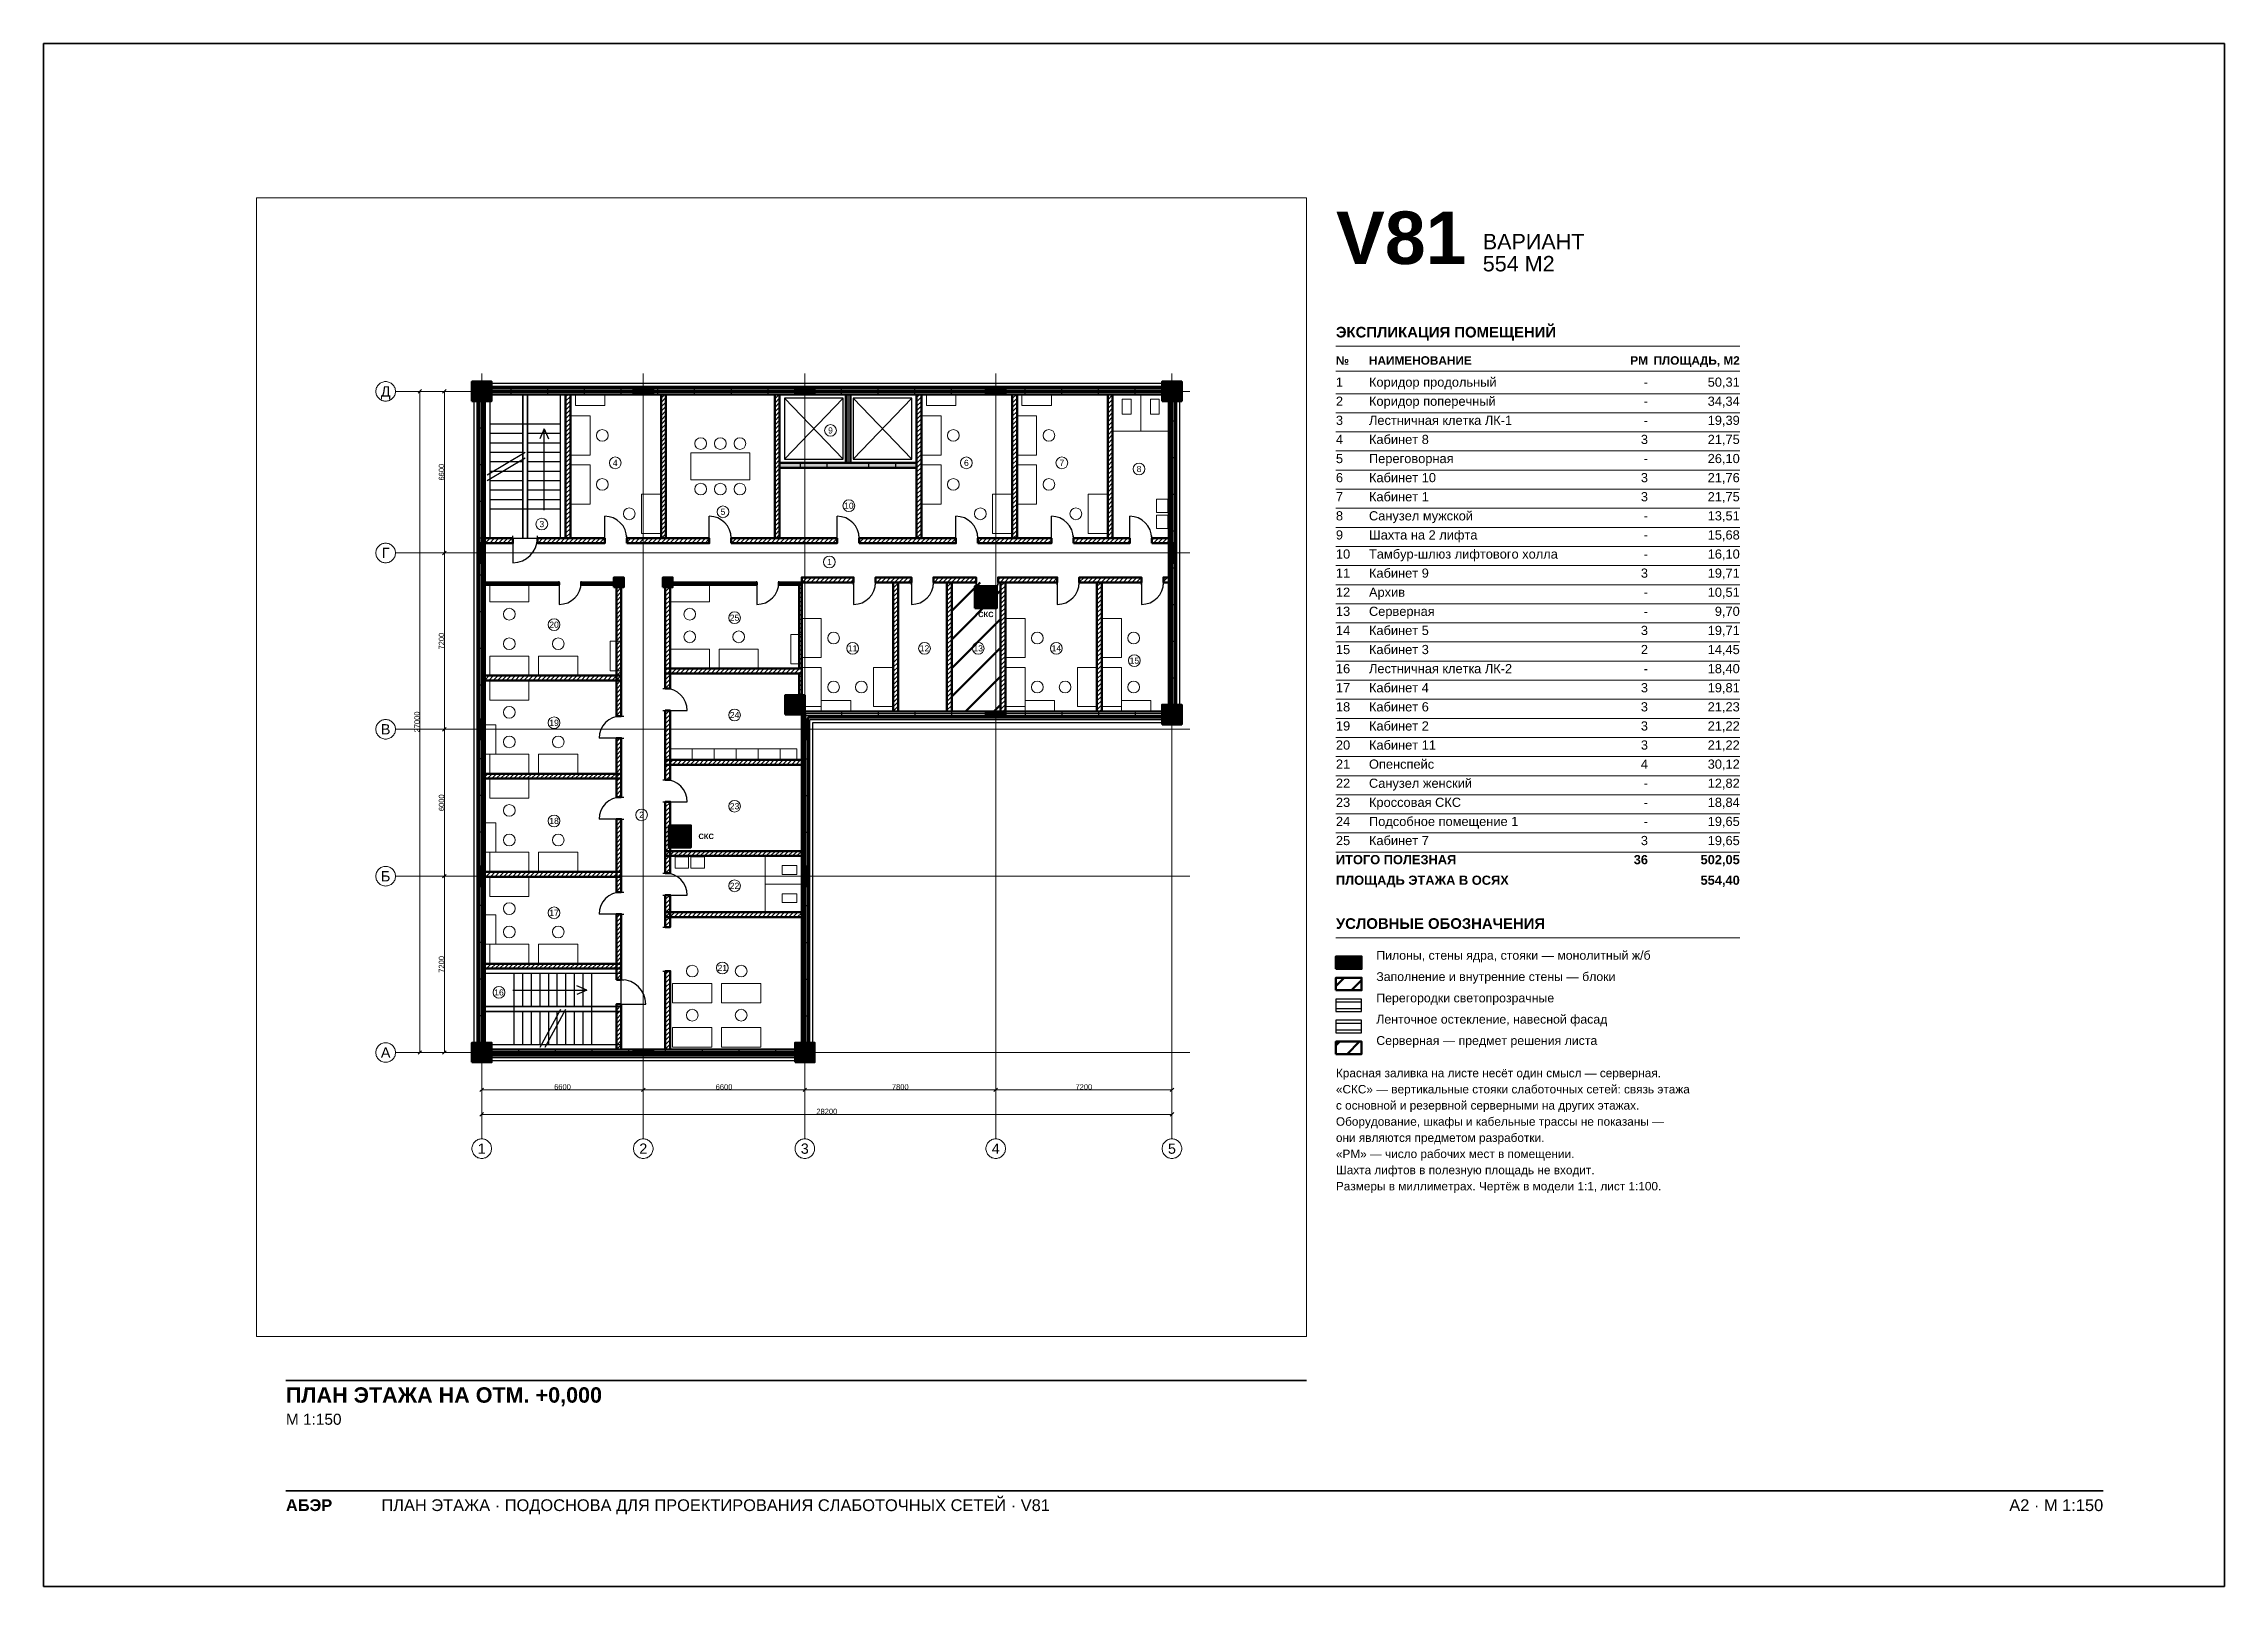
# Paper-space layout 'A2-1-100' of a CAD drawing. Header units: millimetres. Extents: x 0 to 594, y 0 to 420.
# The model-space entities are those that its viewports show. They can reach past a viewport. Long polylines and large blocks are cut down to what shows.
import ezdxf
from ezdxf.enums import TextEntityAlignment as Align

# ---------------------------------------------------------------- set-up
doc = ezdxf.new("R2010")
doc.units = ezdxf.units.MM
doc.linetypes.add('CENTER2', pattern=[2.541, 1.587, -0.318, 0.318, -0.318])
for name, color, linetype, lineweight in [('A-ANNO-LEGEND', 7, 'CONTINUOUS', 18), ('A-ANNO-NOTES', 8, 'CONTINUOUS', 13), ('A-ANNO-ROOM', 7, 'CONTINUOUS', 18), ('A-ANNO-TABLE', 7, 'CONTINUOUS', 18), ('A-DIMS', 8, 'CONTINUOUS', 13), ('A-DOOR', 3, 'CONTINUOUS', 25), ('A-ELEV', 7, 'CONTINUOUS', 25), ('A-FACADE-PANEL', 8, 'CONTINUOUS', 25), ('A-FURN', 8, 'CONTINUOUS', 18), ('A-GLAZ-RIBBON', 5, 'CONTINUOUS', 25), ('A-GRID', 8, 'CENTER2', 13), ('A-HATCH', 9, 'CONTINUOUS', 9), ('A-OUTLINE', 7, 'CONTINUOUS', 50), ('A-SANI', 8, 'CONTINUOUS', 18), ('A-STAIR', 7, 'CONTINUOUS', 25), ('A-TITLE', 7, 'CONTINUOUS', 35), ('A-VIEWPORT', 8, 'CONTINUOUS', 9), ('A-WALL-BLOCK', 9, 'CONTINUOUS', 50), ('A-WALL-GLASS', 4, 'CONTINUOUS', 25), ('A-WALL-RC', 7, 'CONTINUOUS', 50), ('E-SCS-RISER', 1, 'CONTINUOUS', 50), ('E-SERVER-ROOM', 1, 'CONTINUOUS', 50)]:
    doc.layers.add(name, color=color, linetype=linetype, lineweight=lineweight)
doc.styles.add('Arial', font='arial.ttf')
doc.styles.add('Arial-Bold', font='arialbd.ttf')
doc.styles.get("Standard").update_dxf_attribs({"font": 'arial.ttf'})

psp = doc.layouts.new('A2-1-100')

# ---------------------------------------------------------------- texts
at = {"layer": 'A-ANNO-LEGEND'}
for s, height, style, p in [('УСЛОВНЫЕ ОБОЗНАЧЕНИЯ', 2.9, 'Arial-Bold', (352, 179)), ('Пилоны, стены ядра, стояки — монолитный ж/б', 2.4, 'Arial', (363, 170.6)), ('Заполнение и внутренние стены — блоки', 2.4, 'Arial', (363, 164.8)), ('Перегородки светопрозрачные', 2.4, 'Arial', (363, 159)), ('Ленточное остекление, навесной фасад', 2.4, 'Arial', (363, 153.2)), ('Серверная — предмет решения листа', 2.4, 'Arial', (363, 147.4))]:
    psp.add_text(s, height=height, dxfattribs=dict(at, style=style)).set_placement(p)
at = {"layer": 'A-ANNO-NOTES', "style": 'Arial'}
for s, p in [('«СКС» — вертикальные стояки слаботочных сетей: связь этажа', (352, 134.2)), ('Красная заливка на листе несёт один смысл — серверная.', (352, 138.6)), ('с основной и резервной серверными на других этажах.', (352, 129.8)), ('Оборудование, шкафы и кабельные трассы не показаны —', (352, 125.4)), ('они являются предметом разработки.', (352, 121)), ('«РМ» — число рабочих мест в помещении.', (352, 116.6)), ('Шахта лифтов в полезную площадь не входит.', (352, 112.2)), ('Размеры в миллиметрах. Чертёж в модели 1:1, лист 1:100.', (352, 107.8))]:
    psp.add_text(s, height=2.3, dxfattribs=at).set_placement(p)
at = {"layer": 'A-ANNO-TABLE'}
for s, height, style, p in [('ЭКСПЛИКАЦИЯ ПОМЕЩЕНИЙ', 2.9, 'Arial-Bold', (352, 340)), ('№', 2.3, 'Arial-Bold', (352, 332.6)), ('НАИМЕНОВАНИЕ', 2.3, 'Arial-Bold', (361, 332.6)), ('1', 2.5, 'Arial', (352, 326.6)), ('Коридор продольный', 2.5, 'Arial', (361, 326.6)), ('2', 2.5, 'Arial', (352, 321.4)), ('Коридор поперечный', 2.5, 'Arial', (361, 321.4)), ('3', 2.5, 'Arial', (352, 316.2)), ('Лестничная клетка ЛК-1', 2.5, 'Arial', (361, 316.2)), ('4', 2.5, 'Arial', (352, 311)), ('Кабинет 8', 2.5, 'Arial', (361, 311)), ('5', 2.5, 'Arial', (352, 305.8)), ('6', 2.5, 'Arial', (352, 300.6)), ('Переговорная', 2.5, 'Arial', (361, 305.8)), ('Кабинет 10', 2.5, 'Arial', (361, 300.6)), ('7', 2.5, 'Arial', (352, 295.4)), ('Кабинет 1', 2.5, 'Arial', (361, 295.4)), ('8', 2.5, 'Arial', (352, 290.2)), ('Санузел мужской', 2.5, 'Arial', (361, 290.2)), ('9', 2.5, 'Arial', (352, 285)), ('Шахта на 2 лифта', 2.5, 'Arial', (361, 285)), ('10', 2.5, 'Arial', (352, 279.8)), ('Тамбур-шлюз лифтового холла', 2.5, 'Arial', (361, 279.8)), ('11', 2.5, 'Arial', (352, 274.6)), ('Кабинет 9', 2.5, 'Arial', (361, 274.6)), ('12', 2.5, 'Arial', (352, 269.4)), ('Архив', 2.5, 'Arial', (361, 269.4)), ('13', 2.5, 'Arial', (352, 264.2)), ('14', 2.5, 'Arial', (352, 259)), ('Серверная', 2.5, 'Arial', (361, 264.2)), ('Кабинет 5', 2.5, 'Arial', (361, 259)), ('15', 2.5, 'Arial', (352, 253.8)), ('Кабинет 3', 2.5, 'Arial', (361, 253.8)), ('16', 2.5, 'Arial', (352, 248.6)), ('Лестничная клетка ЛК-2', 2.5, 'Arial', (361, 248.6)), ('17', 2.5, 'Arial', (352, 243.4)), ('Кабинет 4', 2.5, 'Arial', (361, 243.4)), ('18', 2.5, 'Arial', (352, 238.2)), ('Кабинет 6', 2.5, 'Arial', (361, 238.2)), ('19', 2.5, 'Arial', (352, 233)), ('Кабинет 2', 2.5, 'Arial', (361, 233)), ('20', 2.5, 'Arial', (352, 227.8)), ('Кабинет 11', 2.5, 'Arial', (361, 227.8)), ('21', 2.5, 'Arial', (352, 222.6)), ('22', 2.5, 'Arial', (352, 217.4)), ('Опенспейс', 2.5, 'Arial', (361, 222.6)), ('Санузел женский', 2.5, 'Arial', (361, 217.4)), ('23', 2.5, 'Arial', (352, 212.2)), ('Кроссовая СКС', 2.5, 'Arial', (361, 212.2)), ('24', 2.5, 'Arial', (352, 207)), ('Подсобное помещение 1', 2.5, 'Arial', (361, 207)), ('25', 2.5, 'Arial', (352, 201.8)), ('Кабинет 7', 2.5, 'Arial', (361, 201.8)), ('ИТОГО ПОЛЕЗНАЯ', 2.5, 'Arial-Bold', (352, 196.6)), ('ПЛОЩАДЬ ЭТАЖА В ОСЯХ', 2.5, 'Arial-Bold', (352, 191))]:
    psp.add_text(s, height=height, dxfattribs=dict(at, style=style)).set_placement(p)
for s, height, style, p in [('РМ', 2.3, 'Arial-Bold', (437, 332.6)), ('ПЛОЩАДЬ, М2', 2.3, 'Arial-Bold', (462, 332.6)), ('-', 2.5, 'Arial', (437, 326.6)), ('50,31', 2.5, 'Arial', (462, 326.6)), ('-', 2.5, 'Arial', (437, 321.4)), ('34,34', 2.5, 'Arial', (462, 321.4)), ('-', 2.5, 'Arial', (437, 316.2)), ('19,39', 2.5, 'Arial', (462, 316.2)), ('3', 2.5, 'Arial', (437, 311)), ('21,75', 2.5, 'Arial', (462, 311)), ('3', 2.5, 'Arial', (437, 300.6)), ('-', 2.5, 'Arial', (437, 305.8)), ('26,10', 2.5, 'Arial', (462, 305.8)), ('21,76', 2.5, 'Arial', (462, 300.6)), ('3', 2.5, 'Arial', (437, 295.4)), ('21,75', 2.5, 'Arial', (462, 295.4)), ('-', 2.5, 'Arial', (437, 290.2)), ('13,51', 2.5, 'Arial', (462, 290.2)), ('-', 2.5, 'Arial', (437, 285)), ('15,68', 2.5, 'Arial', (462, 285)), ('-', 2.5, 'Arial', (437, 279.8)), ('16,10', 2.5, 'Arial', (462, 279.8)), ('3', 2.5, 'Arial', (437, 274.6)), ('19,71', 2.5, 'Arial', (462, 274.6)), ('-', 2.5, 'Arial', (437, 269.4)), ('10,51', 2.5, 'Arial', (462, 269.4)), ('3', 2.5, 'Arial', (437, 259)), ('-', 2.5, 'Arial', (437, 264.2)), ('19,71', 2.5, 'Arial', (462, 259)), ('9,70', 2.5, 'Arial', (462, 264.2)), ('2', 2.5, 'Arial', (437, 253.8)), ('14,45', 2.5, 'Arial', (462, 253.8)), ('-', 2.5, 'Arial', (437, 248.6)), ('18,40', 2.5, 'Arial', (462, 248.6)), ('3', 2.5, 'Arial', (437, 243.4)), ('19,81', 2.5, 'Arial', (462, 243.4)), ('3', 2.5, 'Arial', (437, 238.2)), ('21,23', 2.5, 'Arial', (462, 238.2)), ('3', 2.5, 'Arial', (437, 233)), ('21,22', 2.5, 'Arial', (462, 233)), ('3', 2.5, 'Arial', (437, 227.8)), ('21,22', 2.5, 'Arial', (462, 227.8)), ('4', 2.5, 'Arial', (437, 222.6)), ('30,12', 2.5, 'Arial', (462, 222.6)), ('12,82', 2.5, 'Arial', (462, 217.4)), ('-', 2.5, 'Arial', (437, 217.4)), ('18,84', 2.5, 'Arial', (462, 212.2)), ('-', 2.5, 'Arial', (437, 212.2)), ('-', 2.5, 'Arial', (437, 207)), ('19,65', 2.5, 'Arial', (462, 207)), ('3', 2.5, 'Arial', (437, 201.8)), ('19,65', 2.5, 'Arial', (462, 201.8)), ('36', 2.5, 'Arial-Bold', (437, 196.6)), ('502,05', 2.5, 'Arial-Bold', (462, 196.6)), ('554,40', 2.5, 'Arial-Bold', (462, 191))]:
    psp.add_text(s, height=height, dxfattribs=dict(at, style=style)).set_placement(p, align=Align.RIGHT)
at = {"layer": 'A-TITLE'}
for s, height, style, p in [('V81', 14.3, 'Arial-Bold', (352, 360)), ('ВАРИАНТ', 4.2, 'Arial', (392, 364)), ('554 М2', 4.2, 'Arial', (392, 358)), ('ПЛАН ЭТАЖА НА ОТМ. +0,000', 4.2, 'Arial-Bold', (66, 50)), ('М 1:150', 3, 'Arial', (66, 44)), ('ПЛАН ЭТАЖА · ПОДОСНОВА ДЛЯ ПРОЕКТИРОВАНИЯ СЛАБОТОЧНЫХ СЕТЕЙ · V81', 3.2, 'Arial', (92, 20.5)), ('АБЭР', 3.2, 'Arial-Bold', (66, 20.5))]:
    psp.add_text(s, height=height, dxfattribs=dict(at, style=style)).set_placement(p)
at = {"layer": 'A-TITLE', "style": 'Arial'}
psp.add_text('A2 · М 1:150', height=3.2, dxfattribs=at).set_placement((561, 20.5), align=Align.RIGHT)

msp = doc.modelspace()

# ---------------------------------------------------------------- texts
at = {"layer": 'A-ANNO-ROOM'}
for s, p in [('9', (14250, 25405)), ('4', (5455, 24080)), ('6', (19800, 24080)), ('7', (23703, 24080)), ('8', (26855, 23830)), ('10', (15000, 22330)), ('3', (2455, 21580)), ('5', (9857, 22080)), ('1', (14205, 20030)), ('25', (10330, 17756)), ('20', (2955, 17473)), ('11', (15155, 16505)), ('12', (18092, 16505)), ('13', (20285, 16505)), ('14', (23478, 16505)), ('15', (26665, 16005)), ('19', (2955, 13466)), ('24', (10330, 13782)), ('2', (6530, 9705)), ('23', (10330, 10058)), ('18', (2955, 9458)), ('22', (10330, 6808)), ('17', (2955, 5705)), ('21', (9830, 3455)), ('16', (705, 2455))]:
    msp.add_text(s, height=250, dxfattribs=at).set_placement(p, align=Align.MIDDLE_CENTER)
at = {"layer": 'A-DIMS'}
for s, p in [('6600', (-1645, 23700)), ('7200', (-1645, 16800)), ('27000', (-2645, 13500)), ('6000', (-1645, 10200)), ('7200', (-1645, 3600))]:
    msp.add_text(s, height=220, rotation=90, dxfattribs=at).set_placement(p, align=Align.MIDDLE_CENTER)
for s, p in [('6600', (3300, -1405)), ('6600', (9900, -1405)), ('7800', (17100, -1405)), ('7200', (24600, -1405)), ('28200', (14100, -2405))]:
    msp.add_text(s, height=220, dxfattribs=at).set_placement(p, align=Align.MIDDLE_CENTER)
at = {"layer": 'A-GRID'}
for s, p in [('Д', (-3925, 27000)), ('Г', (-3925, 20400)), ('В', (-3925, 13200)), ('Б', (-3925, 7200)), ('А', (-3925, 0)), ('1', (0, -3925)), ('2', (6600, -3925)), ('3', (13200, -3925)), ('4', (21000, -3925)), ('5', (28200, -3925))]:
    msp.add_text(s, height=420, dxfattribs=at).set_placement(p, align=Align.MIDDLE_CENTER)
at = {"layer": 'E-SCS-RISER', "style": 'Arial-Bold'}
for p in [(20598, 17890), (9170, 8828)]:
    msp.add_text('СКС', height=220, dxfattribs=at).set_placement(p, align=Align.MIDDLE_CENTER)

# ---------------------------------------------------------------- hatches: boundary and pattern name
at = {"layer": 'A-HATCH'}
h = msp.add_hatch(dxfattribs=at)
h.set_pattern_fill('ANSI31', scale=40)
h.paths.add_polyline_path([(3425, 21000), (3625, 21000), (3625, 26875), (3625, 26875), (3425, 26875), (3425, 26875)])
h = msp.add_hatch(dxfattribs=at)
h.set_pattern_fill('ANSI31', scale=40)
h.paths.add_polyline_path([(7327, 21000), (7527, 21000), (7527, 26875), (7527, 26875), (7327, 26875), (7327, 26875)])
h = msp.add_hatch(dxfattribs=at)
h.set_pattern_fill('ANSI31', scale=40)
h.paths.add_polyline_path([(11970, 21000), (12170, 21000), (12170, 26875), (12170, 26875), (11970, 26875), (11970, 26875)])
h = msp.add_hatch(dxfattribs=at)
h.set_pattern_fill('ANSI31', scale=40)
h.paths.add_polyline_path([(17770, 21000), (17970, 21000), (17970, 26875), (17970, 26875), (17770, 26875), (17770, 26875)])
h = msp.add_hatch(dxfattribs=at)
h.set_pattern_fill('ANSI31', scale=40)
h.paths.add_polyline_path([(21673, 21000), (21873, 21000), (21873, 26875), (21873, 26875), (21673, 26875), (21673, 26875)])
h = msp.add_hatch(dxfattribs=at)
h.set_pattern_fill('ANSI31', scale=40)
h.paths.add_polyline_path([(25575, 21000), (25775, 21000), (25775, 26875), (25775, 26875), (25575, 26875), (25575, 26875)])
h = msp.add_hatch(dxfattribs=at)
h.set_pattern_fill('ANSI31', scale=40)
h.paths.add_polyline_path([(125, 20800), (125, 20800), (1275, 20800), (1275, 21000), (125, 21000), (125, 21000)])
h = msp.add_hatch(dxfattribs=at)
h.set_pattern_fill('ANSI31', scale=40)
h.paths.add_polyline_path([(2275, 20800), (5026, 20800), (5026, 21000), (2275, 21000)])
h = msp.add_hatch(dxfattribs=at)
h.set_pattern_fill('ANSI31', scale=40)
h.paths.add_polyline_path([(5926, 20800), (9298, 20800), (9298, 21000), (5926, 21000)])
h = msp.add_hatch(dxfattribs=at)
h.set_pattern_fill('ANSI31', scale=40)
h.paths.add_polyline_path([(10198, 20800), (14520, 20800), (14520, 21000), (10198, 21000)])
h = msp.add_hatch(dxfattribs=at)
h.set_pattern_fill('ANSI31', scale=40)
h.paths.add_polyline_path([(15420, 20800), (19372, 20800), (19372, 21000), (15420, 21000)])
h = msp.add_hatch(dxfattribs=at)
h.set_pattern_fill('ANSI31', scale=40)
h.paths.add_polyline_path([(20272, 20800), (23274, 20800), (23274, 21000), (20272, 21000)])
h = msp.add_hatch(dxfattribs=at)
h.set_pattern_fill('ANSI31', scale=40)
h.paths.add_polyline_path([(24174, 20800), (26475, 20800), (26475, 21000), (24174, 21000)])
h = msp.add_hatch(dxfattribs=at)
h.set_pattern_fill('ANSI31', scale=40)
h.paths.add_polyline_path([(27375, 20800), (28075, 20800), (28075, 20800), (28075, 21000), (28075, 21000), (27375, 21000)])
h = msp.add_hatch(dxfattribs=at)
h.set_pattern_fill('ANSI31', scale=40)
h.paths.add_polyline_path([(125, 19100), (125, 19100), (3162, 19100), (3162, 19200), (125, 19200), (125, 19200)])
h = msp.add_hatch(dxfattribs=at)
h.set_pattern_fill('ANSI31', scale=40)
h.paths.add_polyline_path([(4062, 19100), (5500, 19100), (5500, 19200), (4062, 19200)])
h = msp.add_hatch(dxfattribs=at)
h.set_pattern_fill('ANSI31', scale=40)
h.paths.add_polyline_path([(5500, 13740), (5700, 13740), (5700, 19200), (5500, 19200)])
h = msp.add_hatch(dxfattribs=at)
h.set_pattern_fill('ANSI31', scale=40)
h.paths.add_polyline_path([(7500, 14864), (7700, 14864), (7700, 19200), (7500, 19200)])
h = msp.add_hatch(dxfattribs=at)
h.set_pattern_fill('ANSI31', scale=40)
h.paths.add_polyline_path([(7700, 19100), (11238, 19100), (11238, 19200), (7700, 19200)])
h = msp.add_hatch(dxfattribs=at)
h.set_pattern_fill('ANSI31', scale=40)
h.paths.add_polyline_path([(12138, 19100), (13075, 19100), (13075, 19200), (12138, 19200)])
h = msp.add_hatch(dxfattribs=at)
h.set_pattern_fill('ANSI31', scale=40)
h.paths.add_polyline_path([(12975, 15676), (13075, 15676), (13075, 19100), (12975, 19100)])
h = msp.add_hatch(dxfattribs=at)
h.set_pattern_fill('ANSI31', scale=40)
h.paths.add_polyline_path([(13075, 19200), (15194, 19200), (15194, 19400), (13075, 19400)])
h = msp.add_hatch(dxfattribs=at)
h.set_pattern_fill('ANSI31', scale=40)
h.paths.add_polyline_path([(16094, 19200), (17558, 19200), (17558, 19400), (16094, 19400)])
h = msp.add_hatch(dxfattribs=at)
h.set_pattern_fill('ANSI31', scale=40)
h.paths.add_polyline_path([(16812, 13925), (17012, 13925), (17012, 13925), (17012, 19200), (16812, 19200), (16812, 13925)])
h = msp.add_hatch(dxfattribs=at)
h.set_pattern_fill('ANSI31', scale=40)
h.paths.add_polyline_path([(18458, 19200), (20198, 19200), (20198, 19400), (18458, 19400)])
h = msp.add_hatch(dxfattribs=at)
h.set_pattern_fill('ANSI31', scale=40)
h.paths.add_polyline_path([(19005, 13925), (19205, 13925), (19205, 13925), (19205, 19200), (19005, 19200), (19005, 13925)])
h = msp.add_hatch(dxfattribs=at)
h.set_pattern_fill('ANSI31', scale=40)
h.paths.add_polyline_path([(21098, 19200), (23516, 19200), (23516, 19400), (21098, 19400)])
h = msp.add_hatch(dxfattribs=at)
h.set_pattern_fill('ANSI31', scale=40)
h.paths.add_polyline_path([(21198, 13925), (21398, 13925), (21398, 13925), (21398, 19200), (21198, 19200), (21198, 13925)])
h = msp.add_hatch(dxfattribs=at)
h.set_pattern_fill('ANSI31', scale=40)
h.paths.add_polyline_path([(24416, 19200), (26955, 19200), (26955, 19400), (24416, 19400)])
h = msp.add_hatch(dxfattribs=at)
h.set_pattern_fill('ANSI31', scale=40)
h.paths.add_polyline_path([(25135, 13925), (25335, 13925), (25335, 13925), (25335, 19200), (25135, 19200), (25135, 13925)])
h = msp.add_hatch(dxfattribs=at)
h.set_pattern_fill('ANSI31', scale=40)
h.paths.add_polyline_path([(27855, 19200), (28075, 19200), (28075, 19200), (28075, 19400), (28075, 19400), (27855, 19400)])
h = msp.add_hatch(dxfattribs=at)
h.set_pattern_fill('ANSI31', scale=40)
h.paths.add_polyline_path([(125, 15193), (125, 15193), (5700, 15193), (5700, 15393), (125, 15393), (125, 15393)])
h = msp.add_hatch(dxfattribs=at)
h.set_pattern_fill('ANSI31', scale=40)
h.paths.add_polyline_path([(7500, 15476), (13075, 15476), (13075, 15676), (7500, 15676)])
h = msp.add_hatch(dxfattribs=at)
h.set_pattern_fill('ANSI31', scale=40)
h.paths.add_polyline_path([(12975, 13925), (13075, 13925), (13075, 13925), (13075, 15476), (12975, 15476), (12975, 13925)])
h = msp.add_hatch(dxfattribs=at)
h.set_pattern_fill('ANSI31', scale=40)
h.paths.add_polyline_path([(7500, 11140), (7700, 11140), (7700, 13964), (7500, 13964)])
h = msp.add_hatch(dxfattribs=at)
h.set_pattern_fill('ANSI31', scale=40)
h.paths.add_polyline_path([(5500, 10432), (5700, 10432), (5700, 12840), (5500, 12840)])
h = msp.add_hatch(dxfattribs=at)
h.set_pattern_fill('ANSI31', scale=40)
h.paths.add_polyline_path([(7500, 11752), (13075, 11752), (13075, 11752), (13075, 11952), (13075, 11952), (7500, 11952)])
h = msp.add_hatch(dxfattribs=at)
h.set_pattern_fill('ANSI31', scale=40)
h.paths.add_polyline_path([(125, 11186), (125, 11186), (5700, 11186), (5700, 11386), (125, 11386), (125, 11386)])
h = msp.add_hatch(dxfattribs=at)
h.set_pattern_fill('ANSI31', scale=40)
h.paths.add_polyline_path([(7500, 7328), (7700, 7328), (7700, 10240), (7500, 10240)])
h = msp.add_hatch(dxfattribs=at)
h.set_pattern_fill('ANSI31', scale=40)
h.paths.add_polyline_path([(5500, 6552), (5700, 6552), (5700, 9532), (5500, 9532)])
h = msp.add_hatch(dxfattribs=at)
h.set_pattern_fill('ANSI31', scale=40)
h.paths.add_polyline_path([(7500, 8028), (13075, 8028), (13075, 8028), (13075, 8228), (13075, 8228), (7500, 8228)])
h = msp.add_hatch(dxfattribs=at)
h.set_pattern_fill('ANSI31', scale=40)
h.paths.add_polyline_path([(125, 7178), (125, 7178), (5700, 7178), (5700, 7378), (125, 7378), (125, 7378)])
h = msp.add_hatch(dxfattribs=at)
h.set_pattern_fill('ANSI31', scale=40)
h.paths.add_polyline_path([(7500, 5126), (7700, 5126), (7700, 6428), (7500, 6428)])
h = msp.add_hatch(dxfattribs=at)
h.set_pattern_fill('ANSI31', scale=40)
h.paths.add_polyline_path([(5500, 2975), (5700, 2975), (5700, 5652), (5500, 5652)])
h = msp.add_hatch(dxfattribs=at)
h.set_pattern_fill('ANSI31', scale=40)
h.paths.add_polyline_path([(7500, 5528), (13075, 5528), (13075, 5528), (13075, 5728), (13075, 5728), (7500, 5728)])
h = msp.add_hatch(dxfattribs=at)
h.set_pattern_fill('ANSI31', scale=40)
h.paths.add_polyline_path([(125, 3425), (125, 3425), (5700, 3425), (5700, 3625), (125, 3625), (125, 3625)])
h = msp.add_hatch(dxfattribs=at)
h.set_pattern_fill('ANSI31', scale=40)
h.paths.add_polyline_path([(7500, 125), (7700, 125), (7700, 125), (7700, 3326), (7500, 3326), (7500, 125)])
h = msp.add_hatch(dxfattribs=at)
h.set_pattern_fill('ANSI31', scale=40)
h.paths.add_polyline_path([(5500, 125), (5700, 125), (5700, 125), (5700, 1975), (5500, 1975), (5500, 125)])
at = {"layer": 'A-WALL-RC'}
h = msp.add_hatch(color=7, dxfattribs=at)
h.dxf.hatch_style = 1
h.paths.add_polyline_path([(-400, 26600), (400, 26600), (400, 27400), (-400, 27400)])
h = msp.add_hatch(color=7, dxfattribs=at)
h.dxf.hatch_style = 1
h.paths.add_polyline_path([(6200, 26875), (7000, 26875), (7000, 27125), (6200, 27125)])
h = msp.add_hatch(color=7, dxfattribs=at)
h.dxf.hatch_style = 1
h.paths.add_polyline_path([(12800, 26875), (13600, 26875), (13600, 27125), (12800, 27125)])
h = msp.add_hatch(color=7, dxfattribs=at)
h.dxf.hatch_style = 1
h.paths.add_polyline_path([(14870, 24075), (15070, 24075), (15070, 26875), (15070, 26875), (14870, 26875), (14870, 26875)])
h = msp.add_hatch(color=7, dxfattribs=at)
h.dxf.hatch_style = 1
h.paths.add_polyline_path([(20600, 26875), (21400, 26875), (21400, 27125), (20600, 27125)])
h = msp.add_hatch(color=7, dxfattribs=at)
h.dxf.hatch_style = 1
h.paths.add_polyline_path([(27800, 26600), (28600, 26600), (28600, 27400), (27800, 27400)])
h = msp.add_hatch(color=7, dxfattribs=at)
h.dxf.hatch_style = 1
h.paths.add_polyline_path([(12170, 23875), (17770, 23875), (17770, 24075), (12170, 24075)])
h = msp.add_hatch(color=7, dxfattribs=at)
h.dxf.hatch_style = 1
h.paths.add_polyline_path([(-125, 20000), (125, 20000), (125, 20800), (-125, 20800)])
h = msp.add_hatch(color=7, dxfattribs=at)
h.dxf.hatch_style = 1
h.paths.add_polyline_path([(28075, 20000), (28325, 20000), (28325, 20800), (28075, 20800)])
h = msp.add_hatch(color=7, dxfattribs=at)
h.dxf.hatch_style = 1
h.paths.add_polyline_path([(5400, 19000), (5800, 19000), (5800, 19400), (5400, 19400)])
h = msp.add_hatch(color=7, dxfattribs=at)
h.dxf.hatch_style = 1
h.paths.add_polyline_path([(7400, 19000), (7800, 19000), (7800, 19400), (7400, 19400)])
h = msp.add_hatch(color=7, dxfattribs=at)
h.dxf.hatch_style = 1
h.paths.add_polyline_path([(12400, 13800), (13200, 13800), (13200, 14600), (12400, 14600)])
h = msp.add_hatch(color=7, dxfattribs=at)
h.dxf.hatch_style = 1
h.paths.add_polyline_path([(-125, 12800), (125, 12800), (125, 13600), (-125, 13600)])
h = msp.add_hatch(color=7, dxfattribs=at)
h.dxf.hatch_style = 1
h.paths.add_polyline_path([(13075, 12800), (13325, 12800), (13325, 13600), (13075, 13600)])
h = msp.add_hatch(color=7, dxfattribs=at)
h.dxf.hatch_style = 1
h.paths.add_polyline_path([(20600, 13675), (21400, 13675), (21400, 13925), (20600, 13925)])
h = msp.add_hatch(color=7, dxfattribs=at)
h.dxf.hatch_style = 1
h.paths.add_polyline_path([(27800, 13400), (28600, 13400), (28600, 14200), (27800, 14200)])
h = msp.add_hatch(color=7, dxfattribs=at)
h.dxf.hatch_style = 1
h.paths.add_polyline_path([(-125, 6800), (125, 6800), (125, 7600), (-125, 7600)])
h = msp.add_hatch(color=7, dxfattribs=at)
h.dxf.hatch_style = 1
h.paths.add_polyline_path([(13075, 6800), (13325, 6800), (13325, 7600), (13075, 7600)])
h = msp.add_hatch(color=7, dxfattribs=at)
h.dxf.hatch_style = 1
h.paths.add_polyline_path([(-400, -400), (400, -400), (400, 400), (-400, 400)])
h = msp.add_hatch(color=7, dxfattribs=at)
h.dxf.hatch_style = 1
h.paths.add_polyline_path([(6200, -125), (7000, -125), (7000, 125), (6200, 125)])
h = msp.add_hatch(color=7, dxfattribs=at)
h.dxf.hatch_style = 1
h.paths.add_polyline_path([(12800, -400), (13600, -400), (13600, 400), (12800, 400)])
at = {"layer": 'E-SCS-RISER'}
h = msp.add_hatch(color=7, dxfattribs=at)
h.dxf.hatch_style = 1
h.paths.add_polyline_path([(20148, 18150), (21048, 18150), (21048, 19050), (20148, 19050)])
h = msp.add_hatch(color=7, dxfattribs=at)
h.dxf.hatch_style = 1
h.paths.add_polyline_path([(7650, 8378), (8550, 8378), (8550, 9278), (7650, 9278)])
at = {"layer": 'E-SERVER-ROOM'}
h = msp.add_hatch(dxfattribs=at)
h.set_pattern_fill('ANSI31', scale=260)
h.paths.add_polyline_path([(19205, 13925), (21198, 13925), (21198, 19200), (19205, 19200)])

# ---------------------------------------------------------------- linework, layer by layer
at = {"layer": 'A-ANNO-ROOM'}
for centre in [(14250, 25405), (5455, 24080), (19800, 24080), (23703, 24080), (26855, 23830), (9857, 22080), (15000, 22330), (2455, 21580), (14205, 20030), (10330, 17756), (2955, 17473), (15155, 16505), (18092, 16505), (20285, 16505), (23478, 16505), (26665, 16005), (2955, 13466), (10330, 13782), (6530, 9705), (10330, 10058), (2955, 9458), (10330, 6808), (2955, 5705), (9830, 3455), (705, 2455)]:
    msp.add_circle(centre, 240, dxfattribs=at)
at = {"layer": 'A-DIMS'}
for p, q in [((-2596, 26929), (-2454, 27071)), ((-2525, 0), (-2525, 27000)), ((-1596, 26929), (-1454, 27071)), ((-1525, 20400), (-1525, 27000)), ((-1596, 20329), (-1454, 20471)), ((-1596, 20329), (-1454, 20471)), ((-1525, 13200), (-1525, 20400)), ((-1596, 13129), (-1454, 13271)), ((-1596, 13129), (-1454, 13271)), ((-1525, 7200), (-1525, 13200)), ((-1596, 7129), (-1454, 7271)), ((-1596, 7129), (-1454, 7271)), ((-1525, 0), (-1525, 7200)), ((-2596, -71), (-2454, 71)), ((-1596, -71), (-1454, 71)), ((-71, -1596), (71, -1454)), ((0, -1525), (6600, -1525)), ((6529, -1596), (6671, -1454)), ((6529, -1596), (6671, -1454)), ((6600, -1525), (13200, -1525)), ((13129, -1596), (13271, -1454)), ((13129, -1596), (13271, -1454)), ((13200, -1525), (21000, -1525)), ((20929, -1596), (21071, -1454)), ((20929, -1596), (21071, -1454)), ((21000, -1525), (28200, -1525)), ((28129, -1596), (28271, -1454)), ((-71, -2596), (71, -2454)), ((0, -2525), (28200, -2525)), ((28129, -2596), (28271, -2454))]:
    msp.add_line(p, q, dxfattribs=at)
at = {"layer": 'A-DOOR'}
for p, q in [((13020, 23875), (13020, 24075)), ((14120, 23875), (14120, 24075)), ((15820, 23875), (15820, 24075)), ((16920, 23875), (16920, 24075)), ((5026, 21000), (5026, 21900)), ((9298, 21000), (9298, 21900)), ((14520, 21000), (14520, 21900)), ((19372, 21000), (19372, 21900)), ((23274, 21000), (23274, 21900)), ((26475, 21000), (26475, 21900)), ((1275, 20900), (1275, 21100)), ((1275, 21000), (1275, 20000)), ((2275, 20900), (2275, 21100)), ((5026, 20900), (5026, 21100)), ((5926, 20900), (5926, 21100)), ((9298, 20900), (9298, 21100)), ((10198, 20900), (10198, 21100)), ((14520, 20900), (14520, 21100)), ((15420, 20900), (15420, 21100)), ((19372, 20900), (19372, 21100)), ((20272, 20900), (20272, 21100)), ((23274, 20900), (23274, 21100)), ((24174, 20900), (24174, 21100)), ((26475, 20900), (26475, 21100)), ((27375, 20900), (27375, 21100)), ((3162, 19150), (3162, 19250)), ((3162, 19200), (3162, 18300)), ((4062, 19150), (4062, 19250)), ((11238, 19150), (11238, 19250)), ((11238, 19200), (11238, 18300)), ((12138, 19150), (12138, 19250)), ((15194, 19100), (15194, 19300)), ((15194, 19200), (15194, 18300)), ((16094, 19100), (16094, 19300)), ((17558, 19100), (17558, 19300)), ((17558, 19200), (17558, 18300)), ((18458, 19100), (18458, 19300)), ((20198, 19100), (20198, 19300)), ((20198, 19200), (20198, 18300)), ((21098, 19100), (21098, 19300)), ((23516, 19100), (23516, 19300)), ((23516, 19200), (23516, 18300)), ((24416, 19100), (24416, 19300)), ((26955, 19100), (26955, 19300)), ((26955, 19200), (26955, 18300)), ((27855, 19100), (27855, 19300)), ((7400, 14864), (7600, 14864)), ((5600, 13740), (5800, 13740)), ((7400, 13964), (7600, 13964)), ((7500, 13964), (8400, 13964)), ((5700, 12840), (4800, 12840)), ((5600, 12840), (5800, 12840)), ((7400, 11140), (7600, 11140)), ((5600, 10432), (5800, 10432)), ((7400, 10240), (7600, 10240)), ((7500, 10240), (8400, 10240)), ((5700, 9532), (4800, 9532)), ((5600, 9532), (5800, 9532)), ((7400, 7328), (7600, 7328)), ((5600, 6552), (5800, 6552)), ((7400, 6428), (7600, 6428)), ((7500, 6428), (8400, 6428)), ((5700, 5652), (4800, 5652)), ((5600, 5652), (5800, 5652)), ((7400, 5126), (7600, 5126)), ((5600, 2975), (5800, 2975)), ((7400, 3326), (7600, 3326)), ((5600, 1975), (5800, 1975)), ((5700, 1975), (6700, 1975))]:
    msp.add_line(p, q, dxfattribs=at)
for centre, radius, start, end in [((5026, 21000), 900, 0, 90), ((9298, 21000), 900, 0, 90), ((14520, 21000), 900, 0, 90), ((19372, 21000), 900, 0, 90), ((23274, 21000), 900, 0, 90), ((26475, 21000), 900, 0, 90), ((1275, 21000), 1000, -90, 0), ((3162, 19200), 900, -90, 0), ((11238, 19200), 900, -90, 0), ((15194, 19200), 900, -90, 0), ((17558, 19200), 900, -90, 0), ((20198, 19200), 900, -90, 0), ((23516, 19200), 900, -90, 0), ((26955, 19200), 900, -90, 0), ((7500, 13964), 900, 0, 90), ((5700, 12840), 900, 90, 180), ((7500, 10240), 900, 0, 90), ((5700, 9532), 900, 90, 180), ((7500, 6428), 900, 0, 90), ((5700, 5652), 900, 90, 180), ((5700, 1975), 1000, 0, 90)]:
    msp.add_arc(centre, radius, start, end, dxfattribs=at)
at = {"layer": 'A-ELEV'}
for p, q in [((14970, 24075), (14970, 26875)), ((12370, 24225), (14770, 26725)), ((12370, 26725), (14770, 24225)), ((15170, 24225), (17570, 26725)), ((15170, 26725), (17570, 24225))]:
    msp.add_line(p, q, dxfattribs=at)
for points in [[(12370, 24225), (14770, 24225), (14770, 26725), (12370, 26725)], [(15170, 24225), (17570, 24225), (17570, 26725), (15170, 26725)]]:
    msp.add_lwpolyline(points, close=True, dxfattribs=at)
at = {"layer": 'A-FACADE-PANEL'}
for points in [[(-325, -325), (13525, -325), (13525, 13475), (28525, 13475), (28525, 27325), (-325, 27325)], [(-205, -205), (13405, -205), (13405, 13595), (28405, 13595), (28405, 27205), (-205, 27205)]]:
    msp.add_lwpolyline(points, close=True, dxfattribs=at)
at = {"layer": 'A-FURN'}
for p, q in [((8600, 11952), (8600, 12402)), ((9500, 11952), (9500, 12402)), ((10400, 11952), (10400, 12402)), ((11300, 11952), (11300, 12402)), ((12200, 11952), (12200, 12402))]:
    msp.add_line(p, q, dxfattribs=at)
for points in [[(3825, 26425), (5025, 26425), (5025, 26875), (3825, 26875)], [(18170, 26425), (19370, 26425), (19370, 26875), (18170, 26875)], [(22073, 26425), (23273, 26425), (23273, 26875), (22073, 26875)], [(3625, 24400), (4425, 24400), (4425, 26000), (3625, 26000)], [(17970, 24400), (18770, 24400), (18770, 26000), (17970, 26000)], [(21873, 24400), (22673, 24400), (22673, 26000), (21873, 26000)], [(8548, 23388), (10948, 23388), (10948, 24488), (8548, 24488)], [(3625, 22400), (4425, 22400), (4425, 24000), (3625, 24000)], [(17970, 22400), (18770, 22400), (18770, 24000), (17970, 24000)], [(21873, 22400), (22673, 22400), (22673, 24000), (21873, 24000)], [(6527, 21200), (7327, 21200), (7327, 22800), (6527, 22800)], [(20873, 21200), (21673, 21200), (21673, 22800), (20873, 22800)], [(24775, 21200), (25575, 21200), (25575, 22800), (24775, 22800)], [(325, 18400), (1925, 18400), (1925, 19200), (325, 19200)], [(7700, 18400), (9300, 18400), (9300, 19200), (7700, 19200)], [(12625, 15876), (13075, 15876), (13075, 17076), (12625, 17076)], [(13075, 16125), (13875, 16125), (13875, 17725), (13075, 17725)], [(21398, 16125), (22198, 16125), (22198, 17725), (21398, 17725)], [(25335, 16125), (26135, 16125), (26135, 17725), (25335, 17725)], [(325, 15393), (1925, 15393), (1925, 16193), (325, 16193)], [(2325, 15393), (3925, 15393), (3925, 16193), (2325, 16193)], [(5250, 15593), (5700, 15593), (5700, 16793), (5250, 16793)], [(7700, 15676), (9300, 15676), (9300, 16476), (7700, 16476)], [(9700, 15676), (11300, 15676), (11300, 16476), (9700, 16476)], [(325, 14393), (1925, 14393), (1925, 15193), (325, 15193)], [(13075, 14125), (13875, 14125), (13875, 15725), (13075, 15725)], [(16012, 14125), (16812, 14125), (16812, 15725), (16012, 15725)], [(21398, 14125), (22198, 14125), (22198, 15725), (21398, 15725)], [(24335, 14125), (25135, 14125), (25135, 15725), (24335, 15725)], [(25335, 14125), (26135, 14125), (26135, 15725), (25335, 15725)], [(13875, 13925), (15075, 13925), (15075, 14375), (13875, 14375)], [(22198, 13925), (23398, 13925), (23398, 14375), (22198, 14375)], [(26135, 13925), (27335, 13925), (27335, 14375), (26135, 14375)], [(125, 12186), (575, 12186), (575, 13386), (125, 13386)], [(325, 11386), (1925, 11386), (1925, 12186), (325, 12186)], [(2325, 11386), (3925, 11386), (3925, 12186), (2325, 12186)], [(7700, 11952), (12875, 11952), (12875, 12402), (7700, 12402)], [(325, 10386), (1925, 10386), (1925, 11186), (325, 11186)], [(125, 8178), (575, 8178), (575, 9378), (125, 9378)], [(325, 7378), (1925, 7378), (1925, 8178), (325, 8178)], [(2325, 7378), (3925, 7378), (3925, 8178), (2325, 8178)], [(325, 6378), (1925, 6378), (1925, 7178), (325, 7178)], [(125, 4425), (575, 4425), (575, 5625), (125, 5625)], [(325, 3625), (1925, 3625), (1925, 4425), (325, 4425)], [(2325, 3625), (3925, 3625), (3925, 4425), (2325, 4425)], [(7800, 2025), (9400, 2025), (9400, 2825), (7800, 2825)], [(9800, 2025), (11400, 2025), (11400, 2825), (9800, 2825)], [(7800, 225), (9400, 225), (9400, 1025), (7800, 1025)], [(9800, 225), (11400, 225), (11400, 1025), (9800, 1025)]]:
    msp.add_lwpolyline(points, close=True, dxfattribs=at)
for centre in [(4925, 25200), (8948, 24868), (9748, 24868), (10548, 24868), (19270, 25200), (23173, 25200), (4925, 23200), (8948, 23008), (9748, 23008), (10548, 23008), (19270, 23200), (23173, 23200), (6027, 22000), (20373, 22000), (24275, 22000), (1125, 17900), (8500, 17900), (1125, 16693), (3125, 16693), (8500, 16976), (10500, 16976), (14375, 16925), (22698, 16925), (26635, 16925), (14375, 14925), (15512, 14925), (22698, 14925), (23835, 14925), (26635, 14925), (1125, 13893), (1125, 12686), (3125, 12686), (1125, 9886), (1125, 8678), (3125, 8678), (1125, 5878), (1125, 4925), (3125, 4925), (8600, 3325), (10600, 3325), (8600, 1525), (10600, 1525)]:
    msp.add_circle(centre, 240, dxfattribs=at)
at = {"layer": 'A-GLAZ-RIBBON'}
for p, q in [((125, 27000), (-125, 27000)), ((-40, 27000), (-40, 0)), ((28200, 27040), (0, 27040)), ((28200, 26960), (0, 26960)), ((40, 27000), (40, 0)), ((1200, 26875), (1200, 27125)), ((2700, 26875), (2700, 27125)), ((4200, 26875), (4200, 27125)), ((5700, 26875), (5700, 27125)), ((7200, 26875), (7200, 27125)), ((8700, 26875), (8700, 27125)), ((10200, 26875), (10200, 27125)), ((11700, 26875), (11700, 27125)), ((13200, 26875), (13200, 27125)), ((14700, 26875), (14700, 27125)), ((16200, 26875), (16200, 27125)), ((17700, 26875), (17700, 27125)), ((19200, 26875), (19200, 27125)), ((20700, 26875), (20700, 27125)), ((22200, 26875), (22200, 27125)), ((23700, 26875), (23700, 27125)), ((25200, 26875), (25200, 27125)), ((26700, 26875), (26700, 27125)), ((28160, 13800), (28160, 27000)), ((28200, 26875), (28200, 27125)), ((28240, 13800), (28240, 27000)), ((125, 25500), (-125, 25500)), ((28075, 25800), (28325, 25800)), ((28075, 24300), (28325, 24300)), ((125, 24000), (-125, 24000)), ((125, 22500), (-125, 22500)), ((28075, 22800), (28325, 22800)), ((125, 21000), (-125, 21000)), ((28075, 21300), (28325, 21300)), ((28075, 19800), (28325, 19800)), ((125, 19500), (-125, 19500)), ((125, 18000), (-125, 18000)), ((28075, 18300), (28325, 18300)), ((125, 16500), (-125, 16500)), ((28075, 16800), (28325, 16800)), ((28075, 15300), (28325, 15300)), ((125, 15000), (-125, 15000)), ((125, 13500), (-125, 13500)), ((13075, 13500), (13325, 13500)), ((13160, 0), (13160, 13800)), ((13200, 13925), (13200, 13675)), ((13200, 13840), (28200, 13840)), ((13200, 13760), (28200, 13760)), ((13240, 0), (13240, 13800)), ((14700, 13925), (14700, 13675)), ((16200, 13925), (16200, 13675)), ((17700, 13925), (17700, 13675)), ((19200, 13925), (19200, 13675)), ((20700, 13925), (20700, 13675)), ((22200, 13925), (22200, 13675)), ((23700, 13925), (23700, 13675)), ((25200, 13925), (25200, 13675)), ((26700, 13925), (26700, 13675)), ((28075, 13800), (28325, 13800)), ((28200, 13925), (28200, 13675)), ((125, 12000), (-125, 12000)), ((13075, 12000), (13325, 12000)), ((125, 10500), (-125, 10500)), ((13075, 10500), (13325, 10500)), ((125, 9000), (-125, 9000)), ((13075, 9000), (13325, 9000)), ((125, 7500), (-125, 7500)), ((13075, 7500), (13325, 7500)), ((125, 6000), (-125, 6000)), ((13075, 6000), (13325, 6000)), ((125, 4500), (-125, 4500)), ((13075, 4500), (13325, 4500)), ((125, 3000), (-125, 3000)), ((13075, 3000), (13325, 3000)), ((125, 1500), (-125, 1500)), ((13075, 1500), (13325, 1500)), ((125, 0), (-125, 0)), ((0, 125), (0, -125)), ((0, 40), (13200, 40)), ((1500, 125), (1500, -125)), ((3000, 125), (3000, -125)), ((4500, 125), (4500, -125)), ((6000, 125), (6000, -125)), ((7500, 125), (7500, -125)), ((9000, 125), (9000, -125)), ((10500, 125), (10500, -125)), ((12000, 125), (12000, -125)), ((13075, 0), (13325, 0)), ((0, -40), (13200, -40))]:
    msp.add_line(p, q, dxfattribs=at)
at = {"layer": 'A-GRID'}
for p, q in [((0, -3525), (0, 27725)), ((6600, -3525), (6600, 27725)), ((13200, -3525), (13200, 27725)), ((21000, -3525), (21000, 27725)), ((28200, -3525), (28200, 27725)), ((-3525, 27000), (28925, 27000)), ((-3525, 20400), (28925, 20400)), ((-3525, 13200), (28925, 13200)), ((-3525, 7200), (28925, 7200)), ((-3525, 0), (28925, 0))]:
    msp.add_line(p, q, dxfattribs=at)
for centre in [(-3925, 27000), (-3925, 20400), (-3925, 13200), (-3925, 7200), (-3925, 0), (0, -3925), (6600, -3925), (13200, -3925), (21000, -3925), (28200, -3925)]:
    msp.add_circle(centre, 400, dxfattribs=at)
at = {"layer": 'A-OUTLINE'}
for points in [[(-125, -125), (13325, -125), (13325, 13675), (28325, 13675), (28325, 27125), (-125, 27125)], [(125, 125), (13075, 125), (13075, 13925), (28075, 13925), (28075, 26875), (125, 26875)]]:
    msp.add_lwpolyline(points, close=True, dxfattribs=at)
at = {"layer": 'A-SANI'}
for points in [[(25775, 25375), (26925, 25375), (26925, 26875), (25775, 26875)], [(26925, 25375), (28075, 25375), (28075, 26875), (26925, 26875)], [(26170, 26075), (26530, 26075), (26530, 26675), (26170, 26675)], [(27320, 26075), (27680, 26075), (27680, 26675), (27320, 26675)], [(27575, 22050), (28035, 22050), (28035, 22600), (27575, 22600)], [(27575, 21400), (28035, 21400), (28035, 21950), (27575, 21950)], [(11575, 6878), (13075, 6878), (13075, 8028), (11575, 8028)], [(7900, 7528), (8450, 7528), (8450, 7988), (7900, 7988)], [(8550, 7528), (9100, 7528), (9100, 7988), (8550, 7988)], [(12275, 7273), (12875, 7273), (12875, 7633), (12275, 7633)], [(11575, 5728), (13075, 5728), (13075, 6878), (11575, 6878)], [(12275, 6123), (12875, 6123), (12875, 6483), (12275, 6483)]]:
    msp.add_lwpolyline(points, close=True, dxfattribs=at)
at = {"layer": 'A-STAIR'}
for p, q in [((325, 25675), (1675, 25675)), ((325, 25675), (3225, 25675)), ((325, 25289), (1675, 25289)), ((1875, 25675), (3225, 25675)), ((1875, 25289), (3225, 25289)), ((2550, 25475), (2370, 25055)), ((2550, 22150), (2550, 25475)), ((2550, 25475), (2730, 25055)), ((225, 23590), (1775, 24517)), ((225, 23358), (1775, 24285)), ((325, 24903), (1675, 24903)), ((325, 24517), (1675, 24517)), ((325, 24131), (1675, 24131)), ((1875, 24903), (3225, 24903)), ((1875, 24517), (3225, 24517)), ((1875, 24131), (3225, 24131)), ((325, 23744), (1675, 23744)), ((325, 23358), (1675, 23358)), ((1875, 23744), (3225, 23744)), ((1875, 23358), (3225, 23358)), ((325, 22972), (1675, 22972)), ((325, 22586), (1675, 22586)), ((1875, 22972), (3225, 22972)), ((1875, 22586), (3225, 22586)), ((325, 22200), (3225, 22200)), ((1325, 325), (1325, 3225)), ((1678, 1875), (1678, 3225)), ((2031, 1875), (2031, 3225)), ((2383, 1875), (2383, 3225)), ((2736, 1875), (2736, 3225)), ((3089, 1875), (3089, 3225)), ((3442, 1875), (3442, 3225)), ((3794, 1875), (3794, 3225)), ((4300, 2550), (3880, 2730)), ((4147, 1875), (4147, 3225)), ((4500, 1875), (4500, 3225)), ((4500, 325), (4500, 3225)), ((1275, 2550), (4300, 2550)), ((4300, 2550), (3880, 2370)), ((1678, 325), (1678, 1675)), ((2031, 325), (2031, 1675)), ((2383, 225), (3230, 1775)), ((2383, 325), (2383, 1675)), ((2595, 225), (3442, 1775)), ((2736, 325), (2736, 1675)), ((3089, 325), (3089, 1675)), ((3442, 325), (3442, 1675)), ((3794, 325), (3794, 1675)), ((4147, 325), (4147, 1675)), ((4500, 325), (4500, 1675))]:
    msp.add_line(p, q, dxfattribs=at)
for points in [[(325, 21000), (1675, 21000), (1675, 26875), (325, 26875)], [(1675, 21000), (1875, 21000), (1875, 26875), (1675, 26875)], [(1875, 21000), (3225, 21000), (3225, 26875), (1875, 26875)], [(125, 1875), (5700, 1875), (5700, 3225), (125, 3225)], [(125, 1675), (5700, 1675), (5700, 1875), (125, 1875)], [(125, 325), (5700, 325), (5700, 1675), (125, 1675)]]:
    msp.add_lwpolyline(points, close=True, dxfattribs=at)
at = {"layer": 'A-WALL-BLOCK'}
for points in [[(3425, 21000), (3625, 21000), (3625, 26875), (3625, 26875), (3425, 26875), (3425, 26875)], [(7327, 21000), (7527, 21000), (7527, 26875), (7527, 26875), (7327, 26875), (7327, 26875)], [(11970, 21000), (12170, 21000), (12170, 26875), (12170, 26875), (11970, 26875), (11970, 26875)], [(17770, 21000), (17970, 21000), (17970, 26875), (17970, 26875), (17770, 26875), (17770, 26875)], [(21673, 21000), (21873, 21000), (21873, 26875), (21873, 26875), (21673, 26875), (21673, 26875)], [(25575, 21000), (25775, 21000), (25775, 26875), (25775, 26875), (25575, 26875), (25575, 26875)], [(125, 20800), (125, 20800), (1275, 20800), (1275, 21000), (125, 21000), (125, 21000)], [(2275, 20800), (5026, 20800), (5026, 21000), (2275, 21000)], [(5926, 20800), (9298, 20800), (9298, 21000), (5926, 21000)], [(10198, 20800), (14520, 20800), (14520, 21000), (10198, 21000)], [(15420, 20800), (19372, 20800), (19372, 21000), (15420, 21000)], [(20272, 20800), (23274, 20800), (23274, 21000), (20272, 21000)], [(24174, 20800), (26475, 20800), (26475, 21000), (24174, 21000)], [(27375, 20800), (28075, 20800), (28075, 20800), (28075, 21000), (28075, 21000), (27375, 21000)], [(125, 19100), (125, 19100), (3162, 19100), (3162, 19200), (125, 19200), (125, 19200)], [(4062, 19100), (5500, 19100), (5500, 19200), (4062, 19200)], [(5500, 13740), (5700, 13740), (5700, 19200), (5500, 19200)], [(7500, 14864), (7700, 14864), (7700, 19200), (7500, 19200)], [(7700, 19100), (11238, 19100), (11238, 19200), (7700, 19200)], [(12138, 19100), (13075, 19100), (13075, 19200), (12138, 19200)], [(12975, 15676), (13075, 15676), (13075, 19100), (12975, 19100)], [(13075, 19200), (15194, 19200), (15194, 19400), (13075, 19400)], [(16094, 19200), (17558, 19200), (17558, 19400), (16094, 19400)], [(16812, 13925), (17012, 13925), (17012, 13925), (17012, 19200), (16812, 19200), (16812, 13925)], [(18458, 19200), (20198, 19200), (20198, 19400), (18458, 19400)], [(19005, 13925), (19205, 13925), (19205, 13925), (19205, 19200), (19005, 19200), (19005, 13925)], [(21098, 19200), (23516, 19200), (23516, 19400), (21098, 19400)], [(21198, 13925), (21398, 13925), (21398, 13925), (21398, 19200), (21198, 19200), (21198, 13925)], [(24416, 19200), (26955, 19200), (26955, 19400), (24416, 19400)], [(25135, 13925), (25335, 13925), (25335, 13925), (25335, 19200), (25135, 19200), (25135, 13925)], [(27855, 19200), (28075, 19200), (28075, 19200), (28075, 19400), (28075, 19400), (27855, 19400)], [(125, 15193), (125, 15193), (5700, 15193), (5700, 15393), (125, 15393), (125, 15393)], [(7500, 15476), (13075, 15476), (13075, 15676), (7500, 15676)], [(12975, 13925), (13075, 13925), (13075, 13925), (13075, 15476), (12975, 15476), (12975, 13925)], [(7500, 11140), (7700, 11140), (7700, 13964), (7500, 13964)], [(5500, 10432), (5700, 10432), (5700, 12840), (5500, 12840)], [(7500, 11752), (13075, 11752), (13075, 11752), (13075, 11952), (13075, 11952), (7500, 11952)], [(125, 11186), (125, 11186), (5700, 11186), (5700, 11386), (125, 11386), (125, 11386)], [(7500, 7328), (7700, 7328), (7700, 10240), (7500, 10240)], [(5500, 6552), (5700, 6552), (5700, 9532), (5500, 9532)], [(7500, 8028), (13075, 8028), (13075, 8028), (13075, 8228), (13075, 8228), (7500, 8228)], [(125, 7178), (125, 7178), (5700, 7178), (5700, 7378), (125, 7378), (125, 7378)], [(7500, 5126), (7700, 5126), (7700, 6428), (7500, 6428)], [(5500, 2975), (5700, 2975), (5700, 5652), (5500, 5652)], [(7500, 5528), (13075, 5528), (13075, 5528), (13075, 5728), (13075, 5728), (7500, 5728)], [(125, 3425), (125, 3425), (5700, 3425), (5700, 3625), (125, 3625), (125, 3625)], [(7500, 125), (7700, 125), (7700, 125), (7700, 3326), (7500, 3326), (7500, 125)], [(5500, 125), (5700, 125), (5700, 125), (5700, 1975), (5500, 1975), (5500, 125)]]:
    msp.add_lwpolyline(points, close=True, dxfattribs=at)
at = {"layer": 'A-WALL-RC'}
for points in [[(-400, 26600), (400, 26600), (400, 27400), (-400, 27400)], [(6200, 26875), (7000, 26875), (7000, 27125), (6200, 27125)], [(12800, 26875), (13600, 26875), (13600, 27125), (12800, 27125)], [(14870, 24075), (15070, 24075), (15070, 26875), (15070, 26875), (14870, 26875), (14870, 26875)], [(20600, 26875), (21400, 26875), (21400, 27125), (20600, 27125)], [(27800, 26600), (28600, 26600), (28600, 27400), (27800, 27400)], [(12170, 23875), (17770, 23875), (17770, 24075), (12170, 24075)], [(-125, 20000), (125, 20000), (125, 20800), (-125, 20800)], [(28075, 20000), (28325, 20000), (28325, 20800), (28075, 20800)], [(5400, 19000), (5800, 19000), (5800, 19400), (5400, 19400)], [(7400, 19000), (7800, 19000), (7800, 19400), (7400, 19400)], [(12400, 13800), (13200, 13800), (13200, 14600), (12400, 14600)], [(-125, 12800), (125, 12800), (125, 13600), (-125, 13600)], [(13075, 12800), (13325, 12800), (13325, 13600), (13075, 13600)], [(20600, 13675), (21400, 13675), (21400, 13925), (20600, 13925)], [(27800, 13400), (28600, 13400), (28600, 14200), (27800, 14200)], [(-125, 6800), (125, 6800), (125, 7600), (-125, 7600)], [(13075, 6800), (13325, 6800), (13325, 7600), (13075, 7600)], [(-400, -400), (400, -400), (400, 400), (-400, 400)], [(6200, -125), (7000, -125), (7000, 125), (6200, 125)], [(12800, -400), (13600, -400), (13600, 400), (12800, 400)]]:
    msp.add_lwpolyline(points, close=True, dxfattribs=at)
at = {"layer": 'E-SCS-RISER'}
for points in [[(20148, 18150), (21048, 18150), (21048, 19050), (20148, 19050)], [(7650, 8378), (8550, 8378), (8550, 9278), (7650, 9278)]]:
    msp.add_lwpolyline(points, close=True, dxfattribs=at)

msp.set_redraw_order([(e.dxf.handle, doc.entitydb.next_handle()) for e in msp.query("TEXT MTEXT ATTDEF DIMENSION ARC_DIMENSION")])  # texts and dimensions are drawn at this point

# ---------------------------------------------------------------- hatches: boundary and pattern name
at = {"layer": 'A-WALL-BLOCK'}
h = psp.add_hatch(dxfattribs=at)
h.set_pattern_fill('ANSI31', scale=1.2)
h.paths.add_polyline_path([(352, 162.3), (359, 162.3), (359, 165.7), (352, 165.7)])
at = {"layer": 'A-WALL-RC'}
h = psp.add_hatch(color=7, dxfattribs=at)
h.dxf.hatch_style = 1
h.paths.add_polyline_path([(352, 168.1), (359, 168.1), (359, 171.5), (352, 171.5)])
at = {"layer": 'E-SERVER-ROOM'}
h = psp.add_hatch(dxfattribs=at)
h.set_pattern_fill('ANSI31', scale=1.2)
h.paths.add_polyline_path([(352, 144.9), (359, 144.9), (359, 148.3), (352, 148.3)])

# ---------------------------------------------------------------- linework, layer by layer
at = {"layer": 'A-ANNO-LEGEND'}
psp.add_line((352, 176.6), (462, 176.6), dxfattribs=at)
at = {"layer": 'A-ANNO-NOTES'}
for p, q in [((352, 324.7), (462, 324.7)), ((352, 319.5), (462, 319.5)), ((352, 314.3), (462, 314.3)), ((352, 309.1), (462, 309.1)), ((352, 303.9), (462, 303.9)), ((352, 298.7), (462, 298.7)), ((352, 293.5), (462, 293.5)), ((352, 288.3), (462, 288.3)), ((352, 283.1), (462, 283.1)), ((352, 277.9), (462, 277.9)), ((352, 272.7), (462, 272.7)), ((352, 267.5), (462, 267.5)), ((352, 262.3), (462, 262.3)), ((352, 257.1), (462, 257.1)), ((352, 251.9), (462, 251.9)), ((352, 246.7), (462, 246.7)), ((352, 241.5), (462, 241.5)), ((352, 236.3), (462, 236.3)), ((352, 231.1), (462, 231.1)), ((352, 225.9), (462, 225.9)), ((352, 220.7), (462, 220.7)), ((352, 215.5), (462, 215.5)), ((352, 210.3), (462, 210.3)), ((352, 205.1), (462, 205.1)), ((352, 199.9), (462, 199.9))]:
    psp.add_line(p, q, dxfattribs=at)
at = {"layer": 'A-ANNO-TABLE'}
for p, q in [((352, 337.6), (462, 337.6)), ((352, 330.8), (462, 330.8)), ((352, 199.9), (462, 199.9))]:
    psp.add_line(p, q, dxfattribs=at)
at = {"layer": 'A-GLAZ-RIBBON'}
for p, q in [((352, 153.3), (359, 153.3)), ((352, 151.5), (359, 151.5))]:
    psp.add_line(p, q, dxfattribs=at)
psp.add_lwpolyline([(352, 150.7), (359, 150.7), (359, 154.1), (352, 154.1)], close=True, dxfattribs=at)
at = {"layer": 'A-TITLE'}
for p, q in [((66, 56), (344, 56)), ((66, 26), (561, 26))]:
    psp.add_line(p, q, dxfattribs=at)
psp.add_lwpolyline([(0, 0), (594, 0), (594, 420), (0, 420)], close=True, dxfattribs=at)
at = {"layer": 'A-WALL-BLOCK'}
psp.add_lwpolyline([(352, 162.3), (359, 162.3), (359, 165.7), (352, 165.7)], close=True, dxfattribs=at)
at = {"layer": 'A-WALL-GLASS'}
for p, q in [((352, 159.1), (359, 159.1)), ((352, 157.3), (359, 157.3))]:
    psp.add_line(p, q, dxfattribs=at)
psp.add_lwpolyline([(352, 156.5), (359, 156.5), (359, 159.9), (352, 159.9)], close=True, dxfattribs=at)
at = {"layer": 'A-WALL-RC'}
psp.add_lwpolyline([(352, 168.1), (359, 168.1), (359, 171.5), (352, 171.5)], close=True, dxfattribs=at)
at = {"layer": 'E-SERVER-ROOM'}
psp.add_lwpolyline([(352, 144.9), (359, 144.9), (359, 148.3), (352, 148.3)], close=True, dxfattribs=at)

psp.set_redraw_order([(e.dxf.handle, doc.entitydb.next_handle()) for e in psp.query("TEXT MTEXT ATTDEF DIMENSION ARC_DIMENSION")])  # texts and dimensions are drawn at this point

# ---------------------------------------------------------------- viewports
at = {"layer": 'A-VIEWPORT'}
psp.add_viewport(center=(201, 223), size=(286, 310), view_center_point=(12250, 11650), view_height=46500, dxfattribs=at)

doc.saveas('drawing.dxf')
